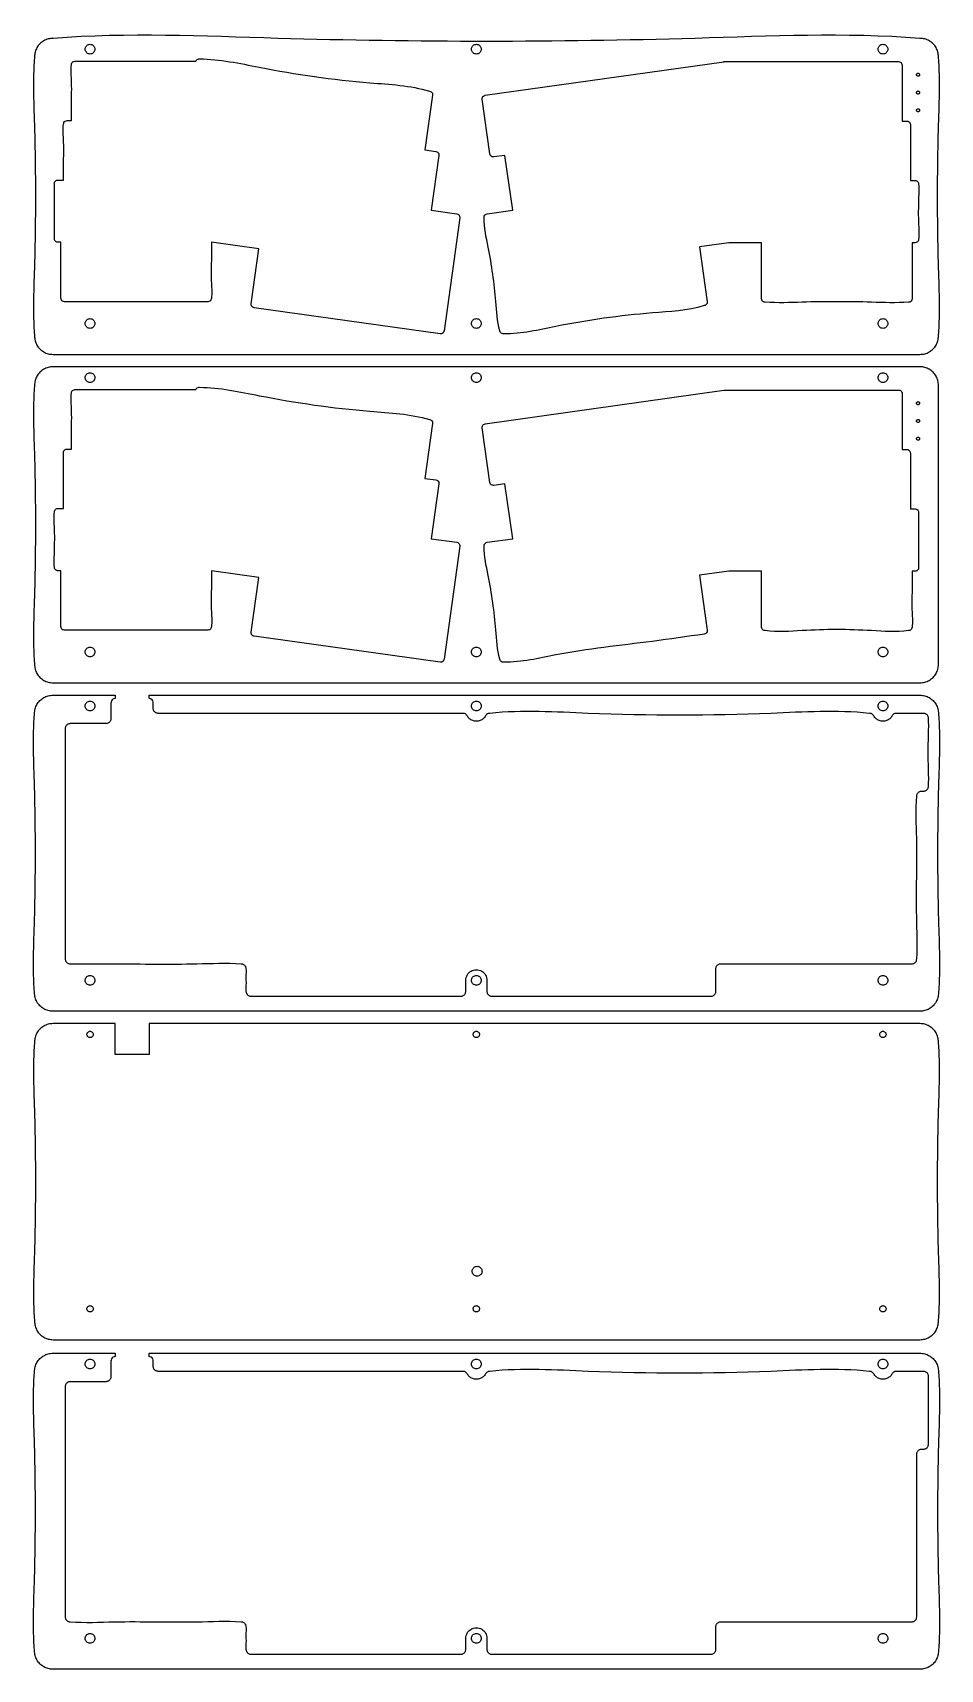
# Model space of a CAD drawing. Extents: x 55 to 349, y -95 to 434.
import ezdxf

# ---------------------------------------------------------------- set-up
doc = ezdxf.new("R2010")
doc.units = 0
doc.layers.get('0').update_dxf_attribs({"linetype": 'CONTINUOUS'})

msp = doc.modelspace()

# ---------------------------------------------------------------- linework, layer by layer
at = {"color": 7}
for points in [[(68.699336, 425.053111), (107.809503, 425.053111)], [(201.474763, 414.008961), (278.72325, 424.890182)], [(278.881911, 424.901301), (335.272336, 424.901301)], [(336.409836, 423.763801), (336.409836, 405.661101), (337.939336, 405.661101)], [(184.436664, 414.065095), (181.953762, 396.309317), (185.530397, 395.806632)], [(202.995506, 395.023667), (200.507003, 412.724218)], [(66.126336, 405.812911), (67.561836, 405.812911)], [(339.076836, 404.523601), (339.076836, 386.419601)], [(186.498515, 394.52192), (184.005956, 376.783424), (192.310296, 375.615197)], [(202.062054, 375.616497), (210.368937, 376.784842), (207.868676, 394.559907), (204.280233, 394.055599)], [(62.036836, 367.558211), (62.036836, 385.433911)], [(63.174336, 386.571411), (64.988836, 386.571411)], [(193.278274, 374.330529), (188.141216, 337.766589)], [(64.132836, 348.319311), (64.132836, 366.420711)], [(125.741214, 346.535849), (128.234969, 364.273753), (112.855836, 366.435573)], [(290.921836, 348.167501), (290.921836, 366.268901), (280.324699, 366.268901), (270.855998, 364.938125), (273.348325, 347.199611)], [(340.606336, 366.268901), (339.644836, 366.268901)], [(111.718336, 347.181811), (65.270336, 347.181811)], [(186.856478, 336.798417), (126.709336, 345.251055)], [(61.586836, 330.131863), (342.193836, 330.131863), (342.193836, 330.131863)], [(342.193836, 326.130728), (61.586836, 326.130728)], [(68.699336, 318.742227), (107.809503, 318.742227)], [(201.474763, 307.698077), (278.72325, 318.579298)], [(278.881911, 318.590417), (335.272336, 318.590417)], [(348.193836, 229.820979), (348.193836, 320.130728)], [(336.409836, 317.452917), (336.409836, 299.350217), (337.939336, 299.350217)], [(184.436664, 307.754211), (181.953762, 289.998433), (185.530397, 289.495748), (185.530397, 289.495748)], [(202.995506, 288.712783), (200.507003, 306.413334)], [(63.174336, 280.260527), (64.988836, 280.260527), (64.988836, 298.364527)], [(66.126336, 299.502027), (67.561836, 299.502027)], [(339.076836, 298.212717), (339.076836, 280.108717), (340.606336, 280.108717)], [(186.498515, 288.211036), (184.005956, 270.47254), (192.310296, 269.304313)], [(202.062054, 269.305613), (210.368937, 270.473958), (207.868676, 288.249023), (204.280233, 287.744715)], [(341.743836, 278.971217), (341.743836, 261.095517)], [(193.278274, 268.019645), (188.141216, 231.455705)], [(64.132836, 242.008427), (64.132836, 260.109827)], [(125.741214, 240.224965), (128.234969, 257.962868), (112.855836, 260.124689)], [(290.921836, 241.856617), (290.921836, 259.958017), (280.324699, 259.958017), (270.855998, 258.627241), (273.348325, 240.888727)], [(340.606336, 259.958017), (339.644836, 259.958017)], [(111.718336, 240.870927), (65.270336, 240.870927)], [(186.856478, 230.487533), (126.709336, 238.940171)], [(61.586836, 223.820979), (342.193836, 223.820979)], [(61.586836, 219.820979), (81.661836, 219.820979), (81.661836, 218.799791)], [(92.661836, 218.806692), (92.661836, 219.820979), (342.193836, 219.820979)], [(194.240223, 213.946979), (95.624336, 213.946979)], [(343.343336, 213.946979), (334.557334, 213.946979)], [(65.549836, 209.019479), (65.549836, 134.46173)], [(78.745336, 210.606979), (67.137336, 210.606979)], [(342.718336, 188.77423), (343.343336, 188.77423)], [(277.718336, 132.87423), (339.543336, 132.87423)], [(195.181436, 123.96173), (195.181436, 127.51123)], [(202.026236, 127.51123), (202.026236, 123.96173)], [(276.130836, 123.96173), (276.130836, 131.28673)], [(125.637336, 122.37423), (193.593936, 122.37423)], [(203.613736, 122.37423), (274.543336, 122.37423)], [(342.193836, 117.51123), (61.586836, 117.51123)], [(92.661836, 113.51123), (92.661836, 103.51123), (81.661836, 103.51123), (81.661836, 113.51123), (61.586836, 113.51123)], [(342.193836, 113.51123), (92.661836, 113.51123), (92.661836, 113.51123)], [(61.586836, 11.201482), (342.193836, 11.201482)], [(61.586836, 6.820979), (81.661836, 6.820979)], [(92.661836, 5.806692), (92.661836, 6.820979), (342.193836, 6.820979)], [(194.240223, 0.946979), (95.624336, 0.946979)], [(343.343336, 0.946979), (334.557334, 0.946979)], [(65.549836, -3.980521), (65.549836, -78.53827)], [(78.745336, -2.393021), (67.137336, -2.393021)], [(344.930836, -22.63827), (344.930836, -0.640521)], [(341.130836, -78.53827), (341.130836, -25.81327)], [(342.718336, -24.22577), (343.343336, -24.22577)], [(276.130836, -89.03827), (276.130836, -81.71327)], [(277.718336, -80.12577), (339.543336, -80.12577)], [(195.181436, -89.03827), (195.181436, -85.48877)], [(202.026236, -85.48877), (202.026236, -89.03827)], [(125.637336, -90.62577), (193.593936, -90.62577)], [(203.613736, -90.62577), (274.543336, -90.62577)], [(342.193836, -95.48877), (61.586836, -95.48877)]]:
    msp.add_lwpolyline(points, dxfattribs=at)
for points in [[(75.161836, 428.941612)], [(200.181836, 428.941612)], [(331.768836, 428.941612)], [(342.085836, 420.647612)], [(342.085836, 414.897612)], [(342.085836, 409.147612)], [(63.174336, 386.571411)], [(290.921836, 348.167501)], [(75.161836, 340.131863)], [(200.181836, 340.131863)], [(331.768836, 340.131863)], [(75.161836, 322.630728)], [(200.181836, 322.630728)], [(331.768836, 322.630728)], [(342.085836, 314.336728)], [(342.085836, 308.586728)], [(342.085836, 302.836728)], [(272.380215, 239.604031)], [(75.161836, 233.820979)], [(200.181836, 233.820979)], [(331.768836, 233.820979)], [(61.586836, 223.820979)], [(75.161836, 216.320979)], [(200.178836, 216.320979)], [(331.768836, 216.320979)], [(67.137336, 132.87423)], [(75.161836, 127.51123)], [(200.178836, 127.51123)], [(331.768836, 127.51123)], [(74.606836, 110.01123)], [(199.623836, 110.01123)], [(331.213836, 110.01123)], [(200.438336, 33.354481)], [(74.606836, 21.201482)], [(199.623836, 21.201482)], [(331.213836, 21.201482)], [(75.161836, 3.320979)], [(200.178836, 3.320979)], [(331.768836, 3.320979)], [(78.745336, -2.393021)], [(75.161836, -85.48877)], [(200.178836, -85.48877)], [(331.768836, -85.48877)]]:
    msp.add_lwpolyline(points, close=True, dxfattribs=at)
for points, knots in [([(342.193836, 330.131863), (342.718913, 330.171861), (343.764723, 330.251524), (345.227796, 330.881077), (346.486745, 331.838872), (347.444913, 333.097935), (348.073098, 334.560926), (348.778001, 343.435274), (347.783156, 366.212308), (347.783156, 396.361161), (348.778001, 419.13821), (348.073098, 428.012547), (347.444913, 429.475547), (346.486746, 430.734577), (345.227792, 431.692496), (343.764738, 432.32159), (318.397031, 434.281652), (248.732087, 431.112823), (155.048585, 431.112823), (85.38364, 434.281652), (60.015933, 432.32159), (58.552879, 431.692496), (57.293925, 430.734577), (56.335758, 429.475547), (55.707574, 428.012547), (55.002671, 419.13821), (55.997515, 396.361161), (55.997516, 366.212308), (55.00267, 343.435274), (55.707574, 334.560926), (56.335758, 333.097935), (57.293926, 331.838872), (58.552875, 330.881077), (60.015948, 330.251524), (61.061758, 330.171861), (61.586836, 330.131863)], [0, 0, 0, 0, 1.570649, 3.128301, 4.69895, 6.2696, 7.827251, 9.3979, 32.811539, 76.294011, 99.707649, 101.278298, 102.83595, 104.406599, 105.977249, 107.534901, 109.10555, 181.855513, 316.962587, 389.71255, 391.283199, 392.840851, 394.4115, 395.982149, 397.539801, 399.11045, 422.524089, 466.00656, 489.420199, 490.990848, 492.5485, 494.119149, 495.689799, 497.24745, 498.818099, 498.818099, 498.818099, 498.818099]), ([(75.161836, 428.941612), (75.143083, 429.125809), (75.105846, 429.491565), (74.815993, 429.974982), (74.391475, 430.334407), (73.865724, 430.525041), (73.307827, 430.525041), (72.78281, 430.334407), (72.355363, 429.974982), (72.076393, 429.491565), (71.979325, 428.941612), (72.076393, 428.391659), (72.355363, 427.908242), (72.78281, 427.548817), (73.307827, 427.358183), (73.865724, 427.358183), (74.391475, 427.548817), (74.815993, 427.908242), (75.105846, 428.391659), (75.143083, 428.757415), (75.161836, 428.941612)], [0, 0, 0, 0, 0.549762, 1.091652, 1.641413, 2.191175, 2.733065, 3.282827, 3.832589, 4.374479, 4.92424, 5.474002, 6.015892, 6.565654, 7.115415, 7.657305, 8.207067, 8.756829, 9.298719, 9.84848, 9.84848, 9.84848, 9.84848]), ([(200.181836, 428.941612), (200.163018, 429.125752), (200.125651, 429.491398), (199.835746, 429.974605), (199.411276, 430.333856), (198.88565, 430.524391), (198.327901, 430.524391), (197.803011, 430.333856), (197.375602, 429.974605), (197.096618, 429.491398), (196.999211, 428.941612), (197.096618, 428.391825), (197.375602, 427.908619), (197.803011, 427.549367), (198.327901, 427.358832), (198.88565, 427.358832), (199.411276, 427.549367), (199.835746, 427.908619), (200.125651, 428.391825), (200.163018, 428.757471), (200.181836, 428.941612)], [0, 0, 0, 0, 0.549619, 1.091371, 1.64099, 2.190608, 2.732361, 3.281979, 3.831598, 4.373351, 4.922969, 5.472588, 6.01434, 6.563959, 7.113577, 7.65533, 8.204948, 8.754567, 9.29632, 9.845938, 9.845938, 9.845938, 9.845938]), ([(331.768836, 428.941612), (331.750018, 429.125752), (331.712651, 429.491398), (331.422746, 429.974605), (330.998276, 430.333856), (330.47265, 430.524391), (329.914901, 430.524391), (329.390011, 430.333856), (328.962602, 429.974605), (328.683618, 429.491398), (328.586211, 428.941612), (328.683618, 428.391825), (328.962602, 427.908619), (329.390011, 427.549368), (329.914901, 427.358833), (330.47265, 427.358833), (330.998276, 427.549368), (331.422746, 427.908619), (331.712651, 428.391825), (331.750018, 428.757471), (331.768836, 428.941612)], [0, 0, 0, 0, 0.549618, 1.091371, 1.64099, 2.190608, 2.732361, 3.281979, 3.831598, 4.37335, 4.922969, 5.472587, 6.01434, 6.563958, 7.113577, 7.655329, 8.204948, 8.754566, 9.296319, 9.845937, 9.845937, 9.845937, 9.845937]), ([(67.561836, 405.812911), (67.554077, 407.377077), (67.531909, 411.846123), (67.758498, 417.888095), (67.323203, 422.541281), (67.656283, 424.507709), (68.106902, 424.960165), (68.499886, 425.02182), (68.699336, 425.053111)], [0, 0, 0, 0, 4.693293, 13.409407, 18.1027, 18.697452, 19.274564, 19.869316, 19.869316, 19.869316, 19.869316]), ([(107.809503, 425.053111), (107.890281, 425.207841), (108.049962, 425.513707), (108.518213, 425.79591), (115.444505, 425.784576), (133.737121, 421.709214), (158.587712, 418.082604), (177.338928, 417.234275), (184.041378, 415.174478), (184.42666, 414.664216), (184.433296, 414.266795), (184.436664, 414.065095)], [0, 0, 0, 0, 0.516946, 1.021887, 1.538833, 21.024692, 57.212716, 76.698575, 77.293144, 77.870087, 78.464656, 78.464656, 78.464656, 78.464656]), ([(278.72325, 424.890182), (278.740798, 424.892404), (278.775891, 424.896847), (278.828855, 424.900559), (278.864224, 424.901054), (278.881911, 424.901301)], [0, 0, 0, 0, 0.05306, 0.106106, 0.159166, 0.159166, 0.159166, 0.159166]), ([(335.272336, 424.901301), (335.471655, 424.870014), (335.864382, 424.808368), (336.316902, 424.355848), (336.378548, 423.963121), (336.409836, 423.763801)], [0, 0, 0, 0, 0.594752, 1.171864, 1.766617, 1.766617, 1.766617, 1.766617]), ([(342.085836, 420.647612), (342.079898, 420.706101), (342.068109, 420.822241), (341.976105, 420.975759), (341.841326, 421.089904), (341.67439, 421.150448), (341.497243, 421.150448), (341.33054, 421.089904), (341.194833, 420.975759), (341.106274, 420.822241), (341.075543, 420.647612), (341.106274, 420.472983), (341.194833, 420.319465), (341.33054, 420.205319), (341.497243, 420.144776), (341.67439, 420.144776), (341.841326, 420.205319), (341.976105, 420.319465), (342.068109, 420.472983), (342.079898, 420.589123), (342.085836, 420.647612)], [0, 0, 0, 0, 0.174563, 0.346625, 0.521188, 0.695751, 0.867813, 1.042376, 1.216939, 1.389001, 1.563564, 1.738127, 1.910189, 2.084752, 2.259315, 2.431377, 2.60594, 2.780502, 2.952565, 3.127128, 3.127128, 3.127128, 3.127128]), ([(200.507003, 412.724218), (200.51023, 412.925917), (200.516589, 413.323334), (200.901561, 413.8344), (201.281789, 413.950193), (201.474763, 414.008961)], [0, 0, 0, 0, 0.594652, 1.171672, 1.766324, 1.766324, 1.766324, 1.766324]), ([(342.085836, 414.897612), (342.079898, 414.956101), (342.068109, 415.072241), (341.976105, 415.225758), (341.841326, 415.339904), (341.67439, 415.400447), (341.497243, 415.400447), (341.33054, 415.339904), (341.194833, 415.225758), (341.106274, 415.072241), (341.075543, 414.897612), (341.106274, 414.722983), (341.194833, 414.569465), (341.33054, 414.455319), (341.497243, 414.394776), (341.67439, 414.394776), (341.841326, 414.455319), (341.976105, 414.569465), (342.068109, 414.722983), (342.079898, 414.839123), (342.085836, 414.897612)], [0, 0, 0, 0, 0.174563, 0.346625, 0.521188, 0.695751, 0.867813, 1.042376, 1.216939, 1.389001, 1.563564, 1.738127, 1.910189, 2.084752, 2.259315, 2.431377, 2.60594, 2.780502, 2.952565, 3.127128, 3.127128, 3.127128, 3.127128]), ([(342.085836, 409.147612), (342.079898, 409.206101), (342.068109, 409.322241), (341.976105, 409.475759), (341.841326, 409.589904), (341.67439, 409.650448), (341.497243, 409.650448), (341.33054, 409.589904), (341.194833, 409.475759), (341.106274, 409.322241), (341.075543, 409.147612), (341.106274, 408.972983), (341.194833, 408.819465), (341.33054, 408.705319), (341.497243, 408.644776), (341.67439, 408.644776), (341.841326, 408.705319), (341.976105, 408.819465), (342.068109, 408.972983), (342.079898, 409.089123), (342.085836, 409.147612)], [0, 0, 0, 0, 0.174563, 0.346625, 0.521188, 0.695751, 0.867813, 1.042376, 1.216939, 1.389001, 1.563564, 1.738127, 1.910189, 2.084752, 2.259315, 2.431377, 2.60594, 2.780502, 2.952565, 3.127128, 3.127128, 3.127128, 3.127128]), ([(64.988836, 386.571411), (64.981076, 388.13569), (64.958906, 392.605056), (65.185514, 398.647462), (64.750185, 403.300968), (65.083283, 405.267509), (65.533902, 405.719965), (65.926886, 405.78162), (66.126336, 405.812911)], [0, 0, 0, 0, 4.69363, 13.41037, 18.104, 18.698752, 19.275864, 19.870617, 19.870617, 19.870617, 19.870617]), ([(337.939336, 405.661101), (338.138655, 405.629814), (338.531382, 405.568168), (338.983902, 405.115648), (339.045548, 404.722921), (339.076836, 404.523601)], [0, 0, 0, 0, 0.594752, 1.171864, 1.766617, 1.766617, 1.766617, 1.766617]), ([(185.530397, 395.806632), (185.723419, 395.74791), (186.103737, 395.632208), (186.488871, 395.121127), (186.495268, 394.72365), (186.498515, 394.52192)], [0, 0, 0, 0, 0.594741, 1.171843, 1.766584, 1.766584, 1.766584, 1.766584]), ([(204.280233, 394.055599), (204.078506, 394.058842), (203.681035, 394.065231), (203.169951, 394.450343), (203.054235, 394.830651), (202.995506, 395.023667)], [0, 0, 0, 0, 0.594733, 1.171827, 1.76656, 1.76656, 1.76656, 1.76656]), ([(62.036836, 385.433911), (62.044419, 385.533458), (62.059521, 385.731727), (62.178874, 386.009096), (62.360457, 386.24779), (62.599151, 386.429373), (62.876521, 386.548726), (63.074789, 386.563829), (63.174336, 386.571411)], [0, 0, 0, 0, 0.297769, 0.593074, 0.890843, 1.188612, 1.483916, 1.781685, 1.781685, 1.781685, 1.781685]), ([(339.076836, 386.419601), (339.209007, 386.419808), (339.586638, 386.420399), (340.096703, 386.414358), (340.573077, 386.428392), (340.904206, 386.395455), (341.181509, 386.277957), (341.420205, 386.095875), (341.601847, 385.857312), (341.720961, 385.579918), (341.859385, 383.832135), (341.679937, 379.328553), (341.56697, 373.357612), (341.979038, 368.761024), (341.649394, 366.814302), (341.198768, 366.361848), (340.805785, 366.300193), (340.606336, 366.268901)], [0, 0, 0, 0, 0.396537, 1.132963, 1.5295, 1.827269, 2.122574, 2.420343, 2.718112, 3.013416, 3.311185, 7.945626, 16.552445, 21.186885, 21.781638, 22.35875, 22.953502, 22.953502, 22.953502, 22.953502]), ([(192.310296, 375.615197), (192.503292, 375.556459), (192.883561, 375.440725), (193.268627, 374.929678), (193.275026, 374.532239), (193.278274, 374.330529)], [0, 0, 0, 0, 0.594685, 1.171736, 1.766421, 1.766421, 1.766421, 1.766421]), ([(273.348325, 347.199611), (273.34508, 346.997847), (273.338686, 346.600301), (272.9535, 346.089778), (267.064327, 344.275486), (250.703317, 343.507292), (229.018859, 340.459502), (213.083178, 336.688039), (206.920009, 336.808397), (206.409963, 337.193064), (205.326313, 340.678636), (204.868665, 349.985739), (203.150178, 362.208998), (201.023773, 371.282518), (201.104408, 374.931051), (201.48855, 375.441987), (201.868977, 375.557746), (202.062054, 375.616497)], [0, 0, 0, 0, 0.594733, 1.171827, 1.766561, 18.747598, 50.283811, 67.264848, 67.859588, 68.436689, 69.031429, 78.604548, 96.383197, 105.956315, 106.551046, 107.128138, 107.722869, 107.722869, 107.722869, 107.722869]), ([(64.132836, 366.420711), (64.050007, 366.420572), (63.813354, 366.420172), (63.493715, 366.424256), (63.059269, 366.410451), (62.581957, 366.523379), (62.129854, 366.963676), (62.068151, 367.358054), (62.036836, 367.558211)], [0, 0, 0, 0, 0.2485, 0.71, 0.9585, 1.553252, 2.130364, 2.725116, 2.725116, 2.725116, 2.725116]), ([(112.855836, 366.435573), (112.863601, 364.870235), (112.885787, 360.397842), (112.65901, 354.351343), (113.094653, 349.69482), (112.761389, 347.727213), (112.310769, 347.274758), (111.917785, 347.213103), (111.718336, 347.181811)], [0, 0, 0, 0, 4.696809, 13.419453, 18.116262, 18.711014, 19.288126, 19.882878, 19.882878, 19.882878, 19.882878]), ([(339.644836, 366.268901), (339.648806, 364.704735), (339.66015, 360.235687), (339.544201, 354.197454), (339.762223, 349.637051), (339.62195, 347.869679), (339.502851, 347.592318), (339.3212, 347.353628), (339.082523, 347.172019), (338.805153, 347.052765), (334.580929, 346.725721), (323.036869, 347.249327), (307.529793, 347.249327), (295.985755, 346.72572), (291.761517, 347.052765), (291.484152, 347.172019), (291.245456, 347.353628), (291.063874, 347.592315), (290.944521, 347.869687), (290.929418, 348.067955), (290.921836, 348.167501)], [0, 0, 0, 0, 4.692956, 13.408444, 18.1014, 18.399169, 18.694474, 18.992243, 19.290012, 19.585316, 19.883085, 31.925159, 54.289011, 66.331085, 66.628854, 66.924159, 67.221928, 67.519697, 67.815002, 68.112771, 68.112771, 68.112771, 68.112771]), ([(65.270336, 347.181811), (65.071016, 347.213099), (64.678289, 347.274745), (64.225769, 347.727265), (64.164123, 348.119992), (64.132836, 348.319311)], [0, 0, 0, 0, 0.594752, 1.171864, 1.766617, 1.766617, 1.766617, 1.766617]), ([(126.709336, 345.251055), (126.611811, 345.272419), (126.417566, 345.314969), (126.159498, 345.47177), (125.948394, 345.684816), (125.801799, 345.946472), (125.722218, 346.237766), (125.734865, 346.436213), (125.741214, 346.535849)], [0, 0, 0, 0, 0.297779, 0.593094, 0.890874, 1.188653, 1.483968, 1.781748, 1.781748, 1.781748, 1.781748]), ([(75.161836, 340.131863), (75.143083, 340.31606), (75.105846, 340.681816), (74.815993, 341.165233), (74.391475, 341.524658), (73.865724, 341.715292), (73.307827, 341.715292), (72.78281, 341.524658), (72.355363, 341.165233), (72.076393, 340.681816), (71.979325, 340.131863), (72.076393, 339.58191), (72.355363, 339.098493), (72.78281, 338.739068), (73.307827, 338.548434), (73.865724, 338.548434), (74.391475, 338.739068), (74.815993, 339.098493), (75.105846, 339.58191), (75.143083, 339.947666), (75.161836, 340.131863)], [0, 0, 0, 0, 0.549762, 1.091652, 1.641413, 2.191175, 2.733065, 3.282827, 3.832589, 4.374479, 4.92424, 5.474002, 6.015892, 6.565654, 7.115415, 7.657305, 8.207067, 8.756829, 9.298719, 9.84848, 9.84848, 9.84848, 9.84848]), ([(200.181836, 340.131863), (200.163018, 340.316004), (200.125651, 340.681649), (199.835746, 341.164856), (199.411276, 341.524107), (198.88565, 341.714642), (198.327901, 341.714642), (197.803011, 341.524107), (197.375602, 341.164856), (197.096618, 340.681649), (196.999211, 340.131863), (197.096618, 339.582077), (197.375602, 339.09887), (197.803011, 338.739619), (198.327901, 338.549084), (198.88565, 338.549084), (199.411276, 338.739619), (199.835746, 339.09887), (200.125651, 339.582077), (200.163018, 339.947722), (200.181836, 340.131863)], [0, 0, 0, 0, 0.549619, 1.091371, 1.64099, 2.190608, 2.732361, 3.281979, 3.831598, 4.373351, 4.922969, 5.472588, 6.01434, 6.563959, 7.113577, 7.65533, 8.204948, 8.754567, 9.29632, 9.845938, 9.845938, 9.845938, 9.845938]), ([(331.768836, 340.131863), (331.750018, 340.316004), (331.712651, 340.681649), (331.422746, 341.164856), (330.998276, 341.524107), (330.47265, 341.714642), (329.914901, 341.714642), (329.390011, 341.524107), (328.962602, 341.164856), (328.683618, 340.681649), (328.586211, 340.131863), (328.683618, 339.582077), (328.962602, 339.09887), (329.390011, 338.739619), (329.914901, 338.549084), (330.47265, 338.549084), (330.998276, 338.739619), (331.422746, 339.09887), (331.712651, 339.582077), (331.750018, 339.947722), (331.768836, 340.131863)], [0, 0, 0, 0, 0.549618, 1.091371, 1.64099, 2.190608, 2.732361, 3.281979, 3.831598, 4.37335, 4.922969, 5.472587, 6.01434, 6.563958, 7.113577, 7.655329, 8.204948, 8.754566, 9.296319, 9.845937, 9.845937, 9.845937, 9.845937]), ([(188.141216, 337.766589), (188.119856, 337.669064), (188.077314, 337.47482), (187.920526, 337.216749), (187.707491, 337.005638), (187.445846, 336.859032), (187.154559, 336.779437), (186.956113, 336.792073), (186.856478, 336.798417)], [0, 0, 0, 0, 0.297776, 0.593087, 0.890863, 1.188639, 1.483951, 1.781727, 1.781727, 1.781727, 1.781727]), ([(61.586836, 326.130728), (61.061758, 326.09073), (60.015948, 326.011067), (58.552875, 325.381514), (57.293926, 324.423718), (56.335758, 323.164656), (55.707574, 321.701665), (55.00267, 312.827317), (55.997516, 290.050284), (55.997515, 259.901422), (55.00267, 237.12439), (55.707574, 228.250042), (56.335758, 226.787051), (57.293926, 225.527988), (58.552875, 224.570192), (60.015948, 223.94064), (61.061758, 223.860976), (61.586836, 223.820979)], [0, 0, 0, 0, 1.570649, 3.128301, 4.69895, 6.2696, 7.827251, 9.3979, 32.811539, 76.294011, 99.707649, 101.278298, 102.83595, 104.406599, 105.977249, 107.5349, 109.10555, 109.10555, 109.10555, 109.10555]), ([(75.161836, 322.630728), (75.143083, 322.814925), (75.105846, 323.180681), (74.815993, 323.664098), (74.391475, 324.023522), (73.865724, 324.214157), (73.307827, 324.214157), (72.78281, 324.023522), (72.355363, 323.664098), (72.076393, 323.180681), (71.979325, 322.630728), (72.076393, 322.080775), (72.355363, 321.597358), (72.78281, 321.237933), (73.307827, 321.047299), (73.865724, 321.047299), (74.391475, 321.237933), (74.815993, 321.597358), (75.105846, 322.080775), (75.143083, 322.446531), (75.161836, 322.630728)], [0, 0, 0, 0, 0.549762, 1.091652, 1.641413, 2.191175, 2.733065, 3.282827, 3.832589, 4.374479, 4.92424, 5.474002, 6.015892, 6.565654, 7.115415, 7.657305, 8.207067, 8.756829, 9.298719, 9.84848, 9.84848, 9.84848, 9.84848]), ([(200.181836, 322.630728), (200.163018, 322.814868), (200.125651, 323.180514), (199.835746, 323.663721), (199.411276, 324.022972), (198.88565, 324.213507), (198.327901, 324.213507), (197.803011, 324.022972), (197.375602, 323.663721), (197.096618, 323.180514), (196.999211, 322.630728), (197.096618, 322.080941), (197.375602, 321.597735), (197.803011, 321.238483), (198.327901, 321.047948), (198.88565, 321.047948), (199.411276, 321.238483), (199.835746, 321.597735), (200.125651, 322.080941), (200.163018, 322.446587), (200.181836, 322.630728)], [0, 0, 0, 0, 0.549619, 1.091371, 1.64099, 2.190608, 2.732361, 3.281979, 3.831598, 4.373351, 4.922969, 5.472588, 6.01434, 6.563959, 7.113577, 7.65533, 8.204948, 8.754567, 9.29632, 9.845938, 9.845938, 9.845938, 9.845938]), ([(331.768836, 322.630728), (331.750018, 322.814868), (331.712651, 323.180514), (331.422746, 323.663721), (330.998276, 324.022972), (330.47265, 324.213507), (329.914901, 324.213507), (329.390011, 324.022972), (328.962602, 323.663721), (328.683618, 323.180514), (328.586211, 322.630728), (328.683618, 322.080941), (328.962602, 321.597735), (329.390011, 321.238484), (329.914901, 321.047949), (330.47265, 321.047949), (330.998276, 321.238484), (331.422746, 321.597735), (331.712651, 322.080941), (331.750018, 322.446587), (331.768836, 322.630728)], [0, 0, 0, 0, 0.549618, 1.091371, 1.64099, 2.190608, 2.732361, 3.281979, 3.831598, 4.37335, 4.922969, 5.472587, 6.01434, 6.563958, 7.113577, 7.655329, 8.204948, 8.754566, 9.296319, 9.845937, 9.845937, 9.845937, 9.845937]), ([(348.193836, 320.130728), (348.153838, 320.655807), (348.074174, 321.701621), (347.444623, 323.164668), (346.486823, 324.423715), (345.227776, 325.381515), (343.764729, 326.011066), (342.718915, 326.09073), (342.193836, 326.130728)], [0, 0, 0, 0, 1.570649, 3.128301, 4.69895, 6.2696, 7.827251, 9.3979, 9.3979, 9.3979, 9.3979]), ([(67.561836, 299.502027), (67.554077, 301.066193), (67.531909, 305.535238), (67.758498, 311.577211), (67.323203, 316.230396), (67.656283, 318.196825), (68.106902, 318.64928), (68.499886, 318.710936), (68.699336, 318.742227)], [0, 0, 0, 0, 4.693293, 13.409407, 18.1027, 18.697452, 19.274564, 19.869316, 19.869316, 19.869316, 19.869316]), ([(107.809503, 318.742227), (107.890281, 318.896957), (108.049963, 319.202823), (108.518213, 319.485026), (115.444505, 319.473691), (133.737121, 315.398331), (158.587712, 311.771719), (177.338928, 310.923391), (184.041378, 308.863593), (184.42666, 308.353332), (184.433296, 307.955911), (184.436664, 307.754211)], [0, 0, 0, 0, 0.516946, 1.021886, 1.538832, 21.024692, 57.212716, 76.698575, 77.293144, 77.870087, 78.464656, 78.464656, 78.464656, 78.464656]), ([(278.72325, 318.579298), (278.740798, 318.58152), (278.775891, 318.585963), (278.828855, 318.589675), (278.864224, 318.59017), (278.881911, 318.590417)], [0, 0, 0, 0, 0.05306, 0.106106, 0.159166, 0.159166, 0.159166, 0.159166]), ([(335.272336, 318.590417), (335.371882, 318.582834), (335.570151, 318.567731), (335.84752, 318.448379), (336.086215, 318.266796), (336.267797, 318.028102), (336.38715, 317.750732), (336.402253, 317.552463), (336.409836, 317.452917)], [0, 0, 0, 0, 0.297769, 0.593074, 0.890843, 1.188612, 1.483916, 1.781685, 1.781685, 1.781685, 1.781685]), ([(342.085836, 314.336728), (342.079898, 314.395217), (342.068109, 314.511357), (341.976105, 314.664874), (341.841326, 314.77902), (341.67439, 314.839563), (341.497243, 314.839563), (341.33054, 314.77902), (341.194833, 314.664874), (341.106274, 314.511357), (341.075543, 314.336728), (341.106274, 314.162099), (341.194833, 314.008581), (341.33054, 313.894435), (341.497243, 313.833892), (341.67439, 313.833892), (341.841326, 313.894435), (341.976105, 314.008581), (342.068109, 314.162099), (342.079898, 314.278239), (342.085836, 314.336728)], [0, 0, 0, 0, 0.174563, 0.346625, 0.521188, 0.695751, 0.867813, 1.042376, 1.216939, 1.389001, 1.563564, 1.738127, 1.910189, 2.084752, 2.259315, 2.431377, 2.60594, 2.780502, 2.952565, 3.127128, 3.127128, 3.127128, 3.127128]), ([(200.507003, 306.413334), (200.51023, 306.615033), (200.516589, 307.01245), (200.901561, 307.523516), (201.281789, 307.639309), (201.474763, 307.698077)], [0, 0, 0, 0, 0.594652, 1.171672, 1.766324, 1.766324, 1.766324, 1.766324]), ([(342.085836, 308.586728), (342.079898, 308.645217), (342.068109, 308.761357), (341.976105, 308.914874), (341.841326, 309.02902), (341.67439, 309.089563), (341.497243, 309.089563), (341.33054, 309.02902), (341.194833, 308.914874), (341.106274, 308.761357), (341.075543, 308.586728), (341.106274, 308.412099), (341.194833, 308.258581), (341.33054, 308.144435), (341.497243, 308.083892), (341.67439, 308.083892), (341.841326, 308.144435), (341.976105, 308.258581), (342.068109, 308.412099), (342.079898, 308.528239), (342.085836, 308.586728)], [0, 0, 0, 0, 0.174563, 0.346625, 0.521188, 0.695751, 0.867813, 1.042376, 1.216939, 1.389001, 1.563564, 1.738127, 1.910189, 2.084752, 2.259315, 2.431377, 2.60594, 2.780502, 2.952565, 3.127128, 3.127128, 3.127128, 3.127128]), ([(342.085836, 302.836728), (342.079898, 302.895217), (342.068109, 303.011357), (341.976105, 303.164874), (341.841326, 303.27902), (341.67439, 303.339563), (341.497243, 303.339563), (341.33054, 303.27902), (341.194833, 303.164874), (341.106274, 303.011357), (341.075543, 302.836728), (341.106274, 302.662099), (341.194833, 302.508581), (341.33054, 302.394435), (341.497243, 302.333892), (341.67439, 302.333892), (341.841326, 302.394435), (341.976105, 302.508581), (342.068109, 302.662099), (342.079898, 302.778239), (342.085836, 302.836728)], [0, 0, 0, 0, 0.174563, 0.346625, 0.521188, 0.695751, 0.867813, 1.042376, 1.216939, 1.389001, 1.563564, 1.738127, 1.910189, 2.084752, 2.259315, 2.431377, 2.60594, 2.780502, 2.952565, 3.127128, 3.127128, 3.127128, 3.127128]), ([(64.988836, 298.364527), (64.996418, 298.464073), (65.011521, 298.662342), (65.130874, 298.939712), (65.312457, 299.178406), (65.551151, 299.359989), (65.82852, 299.479341), (66.026789, 299.494444), (66.126336, 299.502027)], [0, 0, 0, 0, 0.297769, 0.593074, 0.890843, 1.188612, 1.483916, 1.781685, 1.781685, 1.781685, 1.781685]), ([(337.939336, 299.350217), (338.038882, 299.342634), (338.237151, 299.327531), (338.51452, 299.208179), (338.753215, 299.026596), (338.934797, 298.787902), (339.05415, 298.510532), (339.069253, 298.312263), (339.076836, 298.212717)], [0, 0, 0, 0, 0.297769, 0.593074, 0.890843, 1.188612, 1.483916, 1.781685, 1.781685, 1.781685, 1.781685]), ([(185.530397, 289.495748), (185.723419, 289.437026), (186.103737, 289.321323), (186.488871, 288.810243), (186.495268, 288.412766), (186.498515, 288.211036)], [0, 0, 0, 0, 0.594741, 1.171843, 1.766584, 1.766584, 1.766584, 1.766584]), ([(204.280233, 287.744715), (204.078506, 287.747957), (203.681035, 287.754346), (203.169951, 288.139459), (203.054235, 288.519767), (202.995506, 288.712783)], [0, 0, 0, 0, 0.594733, 1.171827, 1.76656, 1.76656, 1.76656, 1.76656]), ([(64.132836, 260.109827), (64.050006, 260.109723), (63.813351, 260.109427), (63.493735, 260.112457), (63.158115, 260.104546), (62.87645, 260.134378), (62.599167, 260.251363), (62.360465, 260.433583), (62.178824, 260.672109), (62.059711, 260.949513), (61.921287, 262.697283), (62.100734, 267.200884), (62.213701, 273.171815), (61.801634, 277.768404), (62.131277, 279.715127), (62.581904, 280.16758), (62.974887, 280.229235), (63.174336, 280.260527)], [0, 0, 0, 0, 0.2485, 0.71, 0.9585, 1.256269, 1.551574, 1.849343, 2.147112, 2.442416, 2.740185, 7.374626, 15.981445, 20.615885, 21.210638, 21.78775, 22.382502, 22.382502, 22.382502, 22.382502]), ([(340.606336, 280.108717), (340.805655, 280.07743), (341.198382, 280.015784), (341.650902, 279.563264), (341.712548, 279.170537), (341.743836, 278.971217)], [0, 0, 0, 0, 0.594752, 1.171864, 1.766617, 1.766617, 1.766617, 1.766617]), ([(192.310296, 269.304313), (192.503292, 269.245575), (192.883561, 269.129841), (193.268627, 268.618794), (193.275026, 268.221355), (193.278274, 268.019645)], [0, 0, 0, 0, 0.594685, 1.171736, 1.766421, 1.766421, 1.766421, 1.766421]), ([(272.380215, 239.604031), (266.780301, 238.786169), (250.780544, 236.44942), (229.004548, 234.287043), (213.083254, 230.376422), (206.920008, 230.497528), (206.409963, 230.882176), (205.32631, 234.367772), (204.868667, 243.674837), (203.150177, 255.898117), (201.023773, 264.971634), (201.104407, 268.620167), (201.48855, 269.131103), (201.868977, 269.246862), (202.062054, 269.305613)], [0, 0, 0, 0, 16.981038, 48.51725, 65.498288, 66.093028, 66.670128, 67.264868, 76.837987, 94.616636, 104.189755, 104.784485, 105.361577, 105.956308, 105.956308, 105.956308, 105.956308]), ([(112.855836, 260.124689), (112.863601, 258.559351), (112.885787, 254.086958), (112.65901, 248.040459), (113.094653, 243.383936), (112.761389, 241.416329), (112.310769, 240.963874), (111.917785, 240.902219), (111.718336, 240.870927)], [0, 0, 0, 0, 4.696809, 13.419453, 18.116262, 18.711014, 19.288126, 19.882878, 19.882878, 19.882878, 19.882878]), ([(339.644836, 259.958017), (339.652594, 258.393977), (339.674762, 253.92529), (339.448175, 247.88337), (339.883468, 243.231236), (339.550382, 241.26436), (339.099794, 240.812676), (334.667598, 240.095122), (323.048938, 241.162381), (307.51958, 241.162285), (295.896474, 240.095215), (291.467267, 240.812662), (291.014775, 241.264415), (290.953125, 241.657245), (290.921836, 241.856617)], [0, 0, 0, 0, 4.692956, 13.408444, 18.1014, 18.696152, 19.273264, 19.868016, 31.910091, 54.273942, 66.316016, 66.910769, 67.487881, 68.082633, 68.082633, 68.082633, 68.082633]), ([(341.743836, 261.095517), (341.736253, 260.995971), (341.72115, 260.797702), (341.601797, 260.520333), (341.420215, 260.281638), (341.18152, 260.100055), (340.904151, 259.980703), (340.705882, 259.9656), (340.606336, 259.958017)], [0, 0, 0, 0, 0.297769, 0.593074, 0.890843, 1.188612, 1.483916, 1.781685, 1.781685, 1.781685, 1.781685]), ([(65.270336, 240.870927), (65.071016, 240.902214), (64.678289, 240.963861), (64.225769, 241.416381), (64.164123, 241.809108), (64.132836, 242.008427)], [0, 0, 0, 0, 0.594752, 1.171864, 1.766616, 1.766616, 1.766616, 1.766616]), ([(126.709336, 238.940171), (126.611811, 238.961535), (126.417566, 239.004085), (126.159498, 239.160886), (125.948394, 239.373932), (125.801799, 239.635588), (125.722218, 239.926882), (125.734865, 240.125329), (125.741214, 240.224965)], [0, 0, 0, 0, 0.297779, 0.593094, 0.890874, 1.188653, 1.483968, 1.781748, 1.781748, 1.781748, 1.781748]), ([(273.348325, 240.888727), (273.345076, 240.687), (273.338675, 240.289529), (272.953546, 239.778457), (272.573234, 239.662754), (272.380215, 239.604031)], [0, 0, 0, 0, 0.594733, 1.171827, 1.766561, 1.766561, 1.766561, 1.766561]), ([(75.161836, 233.820979), (75.143083, 234.005176), (75.105846, 234.370932), (74.815993, 234.854349), (74.391475, 235.213774), (73.865724, 235.404408), (73.307827, 235.404408), (72.78281, 235.213774), (72.355363, 234.854349), (72.076393, 234.370932), (71.979325, 233.820979), (72.076393, 233.271026), (72.355363, 232.787609), (72.78281, 232.428184), (73.307827, 232.23755), (73.865724, 232.23755), (74.391475, 232.428184), (74.815993, 232.787609), (75.105846, 233.271026), (75.143083, 233.636782), (75.161836, 233.820979)], [0, 0, 0, 0, 0.549762, 1.091652, 1.641413, 2.191175, 2.733065, 3.282827, 3.832589, 4.374479, 4.92424, 5.474002, 6.015892, 6.565654, 7.115415, 7.657305, 8.207067, 8.756829, 9.298719, 9.84848, 9.84848, 9.84848, 9.84848]), ([(200.181836, 233.820979), (200.163018, 234.00512), (200.125651, 234.370765), (199.835746, 234.853972), (199.411276, 235.213223), (198.88565, 235.403758), (198.327901, 235.403758), (197.803011, 235.213223), (197.375602, 234.853972), (197.096618, 234.370765), (196.999211, 233.820979), (197.096618, 233.271193), (197.375602, 232.787986), (197.803011, 232.428735), (198.327901, 232.2382), (198.88565, 232.2382), (199.411276, 232.428735), (199.835746, 232.787986), (200.125651, 233.271193), (200.163018, 233.636838), (200.181836, 233.820979)], [0, 0, 0, 0, 0.549619, 1.091371, 1.64099, 2.190608, 2.732361, 3.281979, 3.831598, 4.373351, 4.922969, 5.472588, 6.01434, 6.563959, 7.113577, 7.65533, 8.204948, 8.754567, 9.29632, 9.845938, 9.845938, 9.845938, 9.845938]), ([(331.768836, 233.820979), (331.750018, 234.00512), (331.712651, 234.370765), (331.422746, 234.853972), (330.998276, 235.213223), (330.47265, 235.403758), (329.914901, 235.403758), (329.390011, 235.213223), (328.962602, 234.853972), (328.683618, 234.370765), (328.586211, 233.820979), (328.683618, 233.271193), (328.962602, 232.787986), (329.390011, 232.428735), (329.914901, 232.2382), (330.47265, 232.2382), (330.998276, 232.428735), (331.422746, 232.787986), (331.712651, 233.271193), (331.750018, 233.636838), (331.768836, 233.820979)], [0, 0, 0, 0, 0.549618, 1.091371, 1.64099, 2.190608, 2.732361, 3.281979, 3.831598, 4.37335, 4.922969, 5.472587, 6.01434, 6.563958, 7.113577, 7.655329, 8.204948, 8.754566, 9.296319, 9.845937, 9.845937, 9.845937, 9.845937]), ([(188.141216, 231.455705), (188.119856, 231.35818), (188.077314, 231.163936), (187.920526, 230.905865), (187.707491, 230.694754), (187.445846, 230.548148), (187.154559, 230.468553), (186.956113, 230.481189), (186.856478, 230.487533)], [0, 0, 0, 0, 0.297776, 0.593087, 0.890863, 1.188639, 1.483951, 1.781726, 1.781726, 1.781726, 1.781726]), ([(342.193836, 223.820979), (342.718915, 223.860976), (343.764729, 223.94064), (345.227776, 224.570191), (346.486823, 225.527991), (347.444623, 226.787039), (348.074174, 228.250086), (348.153838, 229.2959), (348.193836, 229.820979)], [0, 0, 0, 0, 1.570649, 3.128301, 4.69895, 6.2696, 7.827251, 9.397901, 9.397901, 9.397901, 9.397901]), ([(61.586836, 117.51123), (61.061758, 117.551228), (60.015948, 117.630891), (58.552875, 118.260444), (57.293926, 119.218239), (56.335758, 120.477302), (55.707574, 121.940293), (55.00267, 130.814641), (55.997515, 153.591674), (55.997516, 183.740536), (55.00267, 206.517568), (55.707574, 215.391916), (56.335758, 216.854907), (57.293926, 218.11397), (58.552875, 219.071766), (60.015948, 219.701318), (61.061758, 219.780982), (61.586836, 219.820979)], [0, 0, 0, 0, 1.570649, 3.128301, 4.69895, 6.2696, 7.827251, 9.397901, 32.811539, 76.294011, 99.707649, 101.278299, 102.83595, 104.4066, 105.977249, 107.534901, 109.10555, 109.10555, 109.10555, 109.10555]), ([(75.161836, 216.320979), (75.143083, 216.505176), (75.105846, 216.870932), (74.815993, 217.354349), (74.391475, 217.713774), (73.865724, 217.904408), (73.307827, 217.904408), (72.78281, 217.713774), (72.355363, 217.354349), (72.076393, 216.870932), (71.979325, 216.320979), (72.076393, 215.771026), (72.355363, 215.287609), (72.78281, 214.928184), (73.307827, 214.73755), (73.865724, 214.73755), (74.391475, 214.928184), (74.815993, 215.287609), (75.105846, 215.771026), (75.143083, 216.136782), (75.161836, 216.320979)], [0, 0, 0, 0, 0.549762, 1.091652, 1.641413, 2.191175, 2.733065, 3.282827, 3.832589, 4.374479, 4.92424, 5.474002, 6.015892, 6.565654, 7.115415, 7.657305, 8.207067, 8.756829, 9.298719, 9.84848, 9.84848, 9.84848, 9.84848]), ([(81.661836, 218.799791), (81.421419, 218.724712), (80.946482, 218.576394), (80.4426, 217.974395), (80.277663, 217.044476), (80.372494, 215.554948), (80.303607, 213.873096), (80.364047, 212.492616), (80.299988, 211.778802), (80.134926, 211.391761), (79.881103, 211.058623), (79.548088, 210.805209), (79.160962, 210.638639), (78.884261, 210.617562), (78.745336, 210.606979)], [0, 0, 0, 0, 0.743973, 1.469699, 2.213672, 3.520079, 5.946265, 7.252672, 7.66824, 8.080368, 8.495936, 8.911503, 9.323632, 9.7392, 9.7392, 9.7392, 9.7392]), ([(95.624336, 213.946979), (95.485412, 213.957561), (95.208715, 213.978639), (94.82156, 214.14521), (94.488655, 214.398619), (94.234426, 214.731773), (94.070867, 215.118757), (94.027041, 215.543156), (94.043323, 216.100576), (94.02882, 216.667384), (94.054245, 217.339285), (93.918034, 217.989855), (93.399213, 218.597888), (92.90973, 218.736496), (92.661836, 218.806692)], [0, 0, 0, 0, 0.415568, 0.827696, 1.243264, 1.658832, 2.07096, 2.486528, 2.927009, 3.745046, 4.185528, 4.944934, 5.685028, 6.444434, 6.444434, 6.444434, 6.444434]), ([(200.178836, 216.320979), (200.160018, 216.50512), (200.122651, 216.870765), (199.832746, 217.353972), (199.408276, 217.713223), (198.88265, 217.903758), (198.324901, 217.903758), (197.800011, 217.713223), (197.372601, 217.353972), (197.093618, 216.870765), (196.996211, 216.320979), (197.093618, 215.771193), (197.372602, 215.287986), (197.800011, 214.928735), (198.324901, 214.7382), (198.88265, 214.7382), (199.408276, 214.928735), (199.832746, 215.287986), (200.122651, 215.771193), (200.160018, 216.136839), (200.178836, 216.320979)], [0, 0, 0, 0, 0.549619, 1.091371, 1.64099, 2.190608, 2.732361, 3.281979, 3.831598, 4.373351, 4.922969, 5.472588, 6.01434, 6.563959, 7.113577, 7.65533, 8.204948, 8.754567, 9.296319, 9.845938, 9.845938, 9.845938, 9.845938]), ([(331.768836, 216.320979), (331.750018, 216.50512), (331.712651, 216.870765), (331.422746, 217.353972), (330.998276, 217.713223), (330.47265, 217.903758), (329.914901, 217.903758), (329.390011, 217.713223), (328.962602, 217.353972), (328.683618, 216.870765), (328.586211, 216.320979), (328.683618, 215.771193), (328.962602, 215.287986), (329.390011, 214.928735), (329.914901, 214.7382), (330.47265, 214.7382), (330.998276, 214.928735), (331.422746, 215.287986), (331.712651, 215.771193), (331.750018, 216.136839), (331.768836, 216.320979)], [0, 0, 0, 0, 0.549618, 1.091371, 1.64099, 2.190608, 2.732361, 3.281979, 3.831598, 4.37335, 4.922969, 5.472587, 6.01434, 6.563958, 7.113577, 7.655329, 8.204948, 8.754566, 9.296319, 9.845937, 9.845937, 9.845937, 9.845937]), ([(342.193836, 219.820979), (342.718913, 219.780982), (343.764723, 219.701318), (345.227796, 219.071766), (346.486745, 218.11397), (347.444913, 216.854907), (348.073098, 215.391916), (348.778001, 206.517568), (347.783156, 183.740536), (347.783156, 153.591674), (348.778001, 130.814641), (348.073098, 121.940293), (347.444913, 120.477302), (346.486745, 119.218239), (345.227796, 118.260444), (343.764724, 117.630891), (342.718913, 117.551228), (342.193836, 117.51123)], [0, 0, 0, 0, 1.570649, 3.128301, 4.69895, 6.2696, 7.827251, 9.3979, 32.811539, 76.294011, 99.707649, 101.278298, 102.83595, 104.406599, 105.977249, 107.534901, 109.10555, 109.10555, 109.10555, 109.10555]), ([(334.557334, 213.946979), (334.370594, 213.927271), (333.999835, 213.888141), (333.499846, 213.595997), (333.048762, 212.963286), (332.473613, 212.149612), (331.395716, 211.544941), (330.193836, 211.324861), (328.991956, 211.544939), (327.914058, 212.14962), (327.33891, 212.963262), (326.887825, 213.596035), (326.387839, 213.887997), (315.38079, 215.063284), (284.8952, 213.138889), (243.902586, 213.138876), (213.416994, 215.063297), (202.409941, 213.887996), (201.909951, 213.596028), (201.458861, 212.963234), (200.883701, 212.149558), (199.805763, 211.544847), (198.603836, 211.324757), (197.401908, 211.544849), (196.32397, 212.14955), (195.74881, 212.963258), (195.297721, 213.59599), (194.797728, 213.88814), (194.426965, 213.92727), (194.240223, 213.946979)], [0, 0, 0, 0, 0.559257, 1.110367, 1.669624, 2.875294, 4.0634, 5.26907, 6.47474, 7.662845, 8.868516, 9.427773, 9.978882, 10.538139, 42.391481, 101.547687, 133.401028, 133.960291, 134.511407, 135.07067, 136.276388, 137.46454, 138.670259, 139.875977, 141.064129, 142.269847, 142.82911, 143.380226, 143.939489, 143.939489, 143.939489, 143.939489]), ([(343.343336, 188.77423), (343.482262, 188.784813), (343.758966, 188.805891), (344.146071, 188.97246), (344.479166, 189.225876), (344.732689, 189.559004), (344.898867, 189.946086), (345.07289, 192.1297), (344.831304, 197.688788), (344.831304, 205.032421), (345.07289, 210.591509), (344.898867, 212.775124), (344.732689, 213.162206), (344.479166, 213.495333), (344.146071, 213.74875), (343.758966, 213.915319), (343.482262, 213.936396), (343.343336, 213.946979)], [0, 0, 0, 0, 0.415568, 0.827696, 1.243264, 1.658832, 2.07096, 2.486528, 8.189648, 18.781156, 24.484276, 24.899844, 25.311973, 25.72754, 26.143108, 26.555237, 26.970804, 26.970804, 26.970804, 26.970804]), ([(67.137336, 210.606979), (66.998408, 210.596396), (66.721703, 210.575319), (66.334606, 210.40875), (66.001483, 210.155332), (65.748065, 209.822209), (65.581496, 209.435111), (65.560418, 209.158406), (65.549836, 209.019479)], [0, 0, 0, 0, 0.415568, 0.827696, 1.243264, 1.658832, 2.07096, 2.486528, 2.486528, 2.486528, 2.486528]), ([(339.543336, 132.87423), (339.682263, 132.884813), (339.958967, 132.905891), (340.346068, 133.07246), (340.679178, 133.325877), (340.932645, 133.659002), (341.099033, 134.046093), (341.476152, 138.892896), (340.770357, 152.022944), (341.491315, 169.625517), (340.78552, 182.755565), (341.162639, 187.602368), (341.329026, 187.989459), (341.582493, 188.322584), (341.915603, 188.576001), (342.302704, 188.74257), (342.579409, 188.763648), (342.718336, 188.77423)], [0, 0, 0, 0, 0.415568, 0.827696, 1.243264, 1.658832, 2.07096, 2.486528, 16.155972, 41.542083, 55.211528, 55.627096, 56.039224, 56.454792, 56.870359, 57.282488, 57.698056, 57.698056, 57.698056, 57.698056]), ([(65.549836, 134.46173), (65.560418, 134.322803), (65.581496, 134.046098), (65.748065, 133.659), (66.001483, 133.325877), (66.334606, 133.072459), (66.721703, 132.905891), (66.998408, 132.884813), (67.137336, 132.87423)], [0, 0, 0, 0, 0.415568, 0.827696, 1.243264, 1.658832, 2.07096, 2.486528, 2.486528, 2.486528, 2.486528]), ([(67.137336, 132.87423), (71.918031, 132.886755), (85.577161, 132.922542), (104.032769, 132.556755), (117.805881, 133.236439), (122.877969, 132.842438), (123.265081, 132.676036), (123.598126, 132.422576), (123.851841, 132.089454), (124.017305, 131.702395), (124.095841, 130.79047), (124.007462, 128.846683), (124.09221, 126.401777), (124.003831, 124.457992), (124.082366, 123.546065), (124.247831, 123.159009), (124.501546, 122.825875), (124.834589, 122.57246), (125.221708, 122.405891), (125.49841, 122.384813), (125.637336, 122.37423)], [0, 0, 0, 0, 14.343519, 40.981482, 55.325, 55.740568, 56.152696, 56.568264, 56.983832, 57.39596, 57.811528, 59.710602, 63.237454, 65.136528, 65.552096, 65.964224, 66.379792, 66.795359, 67.207488, 67.623056, 67.623056, 67.623056, 67.623056]), ([(276.130836, 131.28673), (276.141418, 131.425657), (276.162496, 131.702362), (276.329065, 132.08946), (276.582483, 132.422583), (276.915606, 132.676001), (277.302703, 132.84257), (277.579408, 132.863648), (277.718336, 132.87423)], [0, 0, 0, 0, 0.415568, 0.827696, 1.243264, 1.658832, 2.07096, 2.486528, 2.486528, 2.486528, 2.486528]), ([(75.161836, 127.51123), (75.143083, 127.695427), (75.105846, 128.061183), (74.815993, 128.5446), (74.391475, 128.904025), (73.865724, 129.094659), (73.307827, 129.094659), (72.78281, 128.904025), (72.355363, 128.5446), (72.076393, 128.061183), (71.979325, 127.51123), (72.076393, 126.961278), (72.355363, 126.477861), (72.78281, 126.118436), (73.307827, 125.927802), (73.865724, 125.927802), (74.391475, 126.118436), (74.815993, 126.477861), (75.105846, 126.961278), (75.143083, 127.327034), (75.161836, 127.51123)], [0, 0, 0, 0, 0.549762, 1.091652, 1.641413, 2.191175, 2.733065, 3.282827, 3.832589, 4.374479, 4.92424, 5.474002, 6.015892, 6.565654, 7.115415, 7.657305, 8.207067, 8.756829, 9.298719, 9.84848, 9.84848, 9.84848, 9.84848]), ([(195.181436, 127.51123), (195.275569, 128.114543), (195.461045, 129.303274), (196.822544, 130.61197), (198.603836, 131.096881), (200.385127, 130.61197), (201.746626, 129.303274), (201.932102, 128.114543), (202.026236, 127.51123)], [0, 0, 0, 0, 1.789433, 3.525792, 5.315225, 7.104658, 8.841017, 10.63045, 10.63045, 10.63045, 10.63045]), ([(200.178836, 127.51123), (200.160018, 127.695371), (200.122651, 128.061017), (199.832746, 128.544223), (199.408276, 128.903475), (198.88265, 129.09401), (198.324901, 129.09401), (197.800011, 128.903475), (197.372601, 128.544223), (197.093618, 128.061017), (196.996211, 127.51123), (197.093618, 126.961444), (197.372602, 126.478237), (197.800011, 126.118986), (198.324901, 125.928451), (198.88265, 125.928451), (199.408276, 126.118986), (199.832746, 126.478237), (200.122651, 126.961444), (200.160018, 127.32709), (200.178836, 127.51123)], [0, 0, 0, 0, 0.549619, 1.091371, 1.64099, 2.190608, 2.732361, 3.281979, 3.831598, 4.373351, 4.922969, 5.472588, 6.01434, 6.563959, 7.113577, 7.65533, 8.204948, 8.754567, 9.296319, 9.845938, 9.845938, 9.845938, 9.845938]), ([(331.768836, 127.51123), (331.750018, 127.695371), (331.712651, 128.061017), (331.422746, 128.544223), (330.998276, 128.903475), (330.47265, 129.094009), (329.914901, 129.094009), (329.390011, 128.903475), (328.962602, 128.544223), (328.683618, 128.061017), (328.586211, 127.51123), (328.683618, 126.961444), (328.962602, 126.478237), (329.390011, 126.118986), (329.914901, 125.928451), (330.47265, 125.928451), (330.998276, 126.118986), (331.422746, 126.478237), (331.712651, 126.961444), (331.750018, 127.32709), (331.768836, 127.51123)], [0, 0, 0, 0, 0.549618, 1.091371, 1.64099, 2.190608, 2.732361, 3.281979, 3.831598, 4.37335, 4.922969, 5.472587, 6.01434, 6.563958, 7.113577, 7.655329, 8.204948, 8.754566, 9.296319, 9.845937, 9.845937, 9.845937, 9.845937]), ([(193.593936, 122.37423), (193.732863, 122.384813), (194.009568, 122.405891), (194.396666, 122.572459), (194.729789, 122.825877), (194.983206, 123.159), (195.149775, 123.546098), (195.170853, 123.822803), (195.181436, 123.96173)], [0, 0, 0, 0, 0.415568, 0.827696, 1.243264, 1.658832, 2.07096, 2.486528, 2.486528, 2.486528, 2.486528]), ([(202.026236, 123.96173), (202.036818, 123.822803), (202.057896, 123.546098), (202.224465, 123.159), (202.477883, 122.825877), (202.811006, 122.572459), (203.198103, 122.405891), (203.474808, 122.384813), (203.613736, 122.37423)], [0, 0, 0, 0, 0.415568, 0.827696, 1.243264, 1.658832, 2.07096, 2.486528, 2.486528, 2.486528, 2.486528]), ([(274.543336, 122.37423), (274.682263, 122.384813), (274.958968, 122.405891), (275.346066, 122.572459), (275.679189, 122.825877), (275.932606, 123.159), (276.099175, 123.546098), (276.120253, 123.822803), (276.130836, 123.96173)], [0, 0, 0, 0, 0.415568, 0.827696, 1.243264, 1.658832, 2.07096, 2.486528, 2.486528, 2.486528, 2.486528]), ([(61.586836, 113.51123), (61.061758, 113.471233), (60.015948, 113.391569), (58.552875, 112.762017), (57.293926, 111.804221), (56.335758, 110.545159), (55.707574, 109.082167), (55.00267, 100.20782), (55.997516, 77.430787), (55.997515, 47.281925), (55.00267, 24.504892), (55.707574, 15.630545), (56.335758, 14.167553), (57.293926, 12.908491), (58.552875, 11.950695), (60.015948, 11.321143), (61.061758, 11.241479), (61.586836, 11.201482)], [0, 0, 0, 0, 1.570649, 3.128301, 4.69895, 6.2696, 7.827251, 9.3979, 32.811539, 76.294011, 99.707649, 101.278298, 102.83595, 104.406599, 105.977249, 107.5349, 109.10555, 109.10555, 109.10555, 109.10555]), ([(342.193836, 11.201482), (342.718913, 11.241479), (343.764724, 11.321143), (345.227796, 11.950695), (346.486745, 12.908491), (347.444913, 14.167553), (348.073098, 15.630544), (348.778001, 24.504892), (347.783156, 47.281925), (347.783156, 77.430787), (348.778001, 100.20782), (348.073098, 109.082167), (347.444913, 110.545159), (346.486745, 111.804221), (345.227796, 112.762017), (343.764723, 113.391569), (342.718913, 113.471233), (342.193836, 113.51123)], [0, 0, 0, 0, 1.570649, 3.128301, 4.69895, 6.2696, 7.827251, 9.397901, 32.811539, 76.294011, 99.707649, 101.278299, 102.83595, 104.4066, 105.977249, 107.534901, 109.10555, 109.10555, 109.10555, 109.10555]), ([(74.606836, 110.01123), (74.594649, 110.130483), (74.570449, 110.367282), (74.382701, 110.680216), (74.107806, 110.912874), (73.767401, 111.036268), (73.406192, 111.036268), (73.066264, 110.912874), (72.789465, 110.680216), (72.60879, 110.367282), (72.545707, 110.01123), (72.60879, 109.655178), (72.789465, 109.342245), (73.066264, 109.109587), (73.406192, 108.986192), (73.767401, 108.986192), (74.107807, 109.109587), (74.382701, 109.342245), (74.570449, 109.655178), (74.594649, 109.891977), (74.606836, 110.01123)], [0, 0, 0, 0, 0.355943, 0.706793, 1.062736, 1.418679, 1.769529, 2.125472, 2.481415, 2.832265, 3.188208, 3.544152, 3.895001, 4.250944, 4.606888, 4.957737, 5.31368, 5.669624, 6.020473, 6.376416, 6.376416, 6.376416, 6.376416]), ([(199.623836, 110.01123), (199.611649, 110.130483), (199.587449, 110.367282), (199.399701, 110.680216), (199.124806, 110.912874), (198.784401, 111.036268), (198.423192, 111.036268), (198.083263, 110.912874), (197.806465, 110.680216), (197.62579, 110.367282), (197.562707, 110.01123), (197.62579, 109.655178), (197.806465, 109.342245), (198.083263, 109.109587), (198.423192, 108.986192), (198.784401, 108.986192), (199.124806, 109.109587), (199.399701, 109.342245), (199.587449, 109.655178), (199.611649, 109.891977), (199.623836, 110.01123)], [0, 0, 0, 0, 0.355943, 0.706793, 1.062736, 1.418679, 1.769529, 2.125472, 2.481415, 2.832265, 3.188208, 3.544152, 3.895001, 4.250944, 4.606888, 4.957737, 5.31368, 5.669624, 6.020473, 6.376416, 6.376416, 6.376416, 6.376416]), ([(331.213836, 110.01123), (331.201649, 110.130483), (331.177449, 110.367282), (330.989701, 110.680216), (330.714807, 110.912874), (330.374401, 111.036268), (330.013192, 111.036268), (329.673264, 110.912874), (329.396465, 110.680216), (329.21579, 110.367282), (329.152707, 110.01123), (329.21579, 109.655178), (329.396465, 109.342245), (329.673264, 109.109587), (330.013192, 108.986192), (330.374401, 108.986192), (330.714807, 109.109587), (330.989701, 109.342245), (331.177449, 109.655178), (331.201649, 109.891977), (331.213836, 110.01123)], [0, 0, 0, 0, 0.355943, 0.706793, 1.062736, 1.418679, 1.769529, 2.125472, 2.481415, 2.832265, 3.188208, 3.544152, 3.895001, 4.250944, 4.606888, 4.957737, 5.31368, 5.669624, 6.020473, 6.376416, 6.376416, 6.376416, 6.376416]), ([(200.438336, 33.354481), (200.419368, 33.540083), (200.381705, 33.908631), (200.089499, 34.395673), (199.66166, 34.757775), (199.131863, 34.949822), (198.569687, 34.949822), (198.040632, 34.757775), (197.60983, 34.395673), (197.328632, 33.908631), (197.230452, 33.354481), (197.328632, 32.800332), (197.60983, 32.31329), (198.040632, 31.951188), (198.569687, 31.759141), (199.131863, 31.759141), (199.66166, 31.951188), (200.089499, 32.31329), (200.381705, 32.800332), (200.419368, 33.16888), (200.438336, 33.354481)], [0, 0, 0, 0, 0.553981, 1.100033, 1.654013, 2.207994, 2.754046, 3.308027, 3.862007, 4.408059, 4.96204, 5.51602, 6.062073, 6.616053, 7.170034, 7.716086, 8.270066, 8.824047, 9.370099, 9.92408, 9.92408, 9.92408, 9.92408]), ([(74.606836, 21.201482), (74.594649, 21.320735), (74.570449, 21.557534), (74.382701, 21.870467), (74.107806, 22.103125), (73.767401, 22.22652), (73.406192, 22.22652), (73.066264, 22.103125), (72.789465, 21.870467), (72.60879, 21.557534), (72.545707, 21.201482), (72.60879, 20.84543), (72.789465, 20.532496), (73.066264, 20.299838), (73.406192, 20.176444), (73.767401, 20.176444), (74.107807, 20.299838), (74.382701, 20.532496), (74.570449, 20.84543), (74.594649, 21.082229), (74.606836, 21.201482)], [0, 0, 0, 0, 0.355943, 0.706793, 1.062736, 1.418679, 1.769529, 2.125472, 2.481415, 2.832265, 3.188208, 3.544152, 3.895001, 4.250944, 4.606888, 4.957737, 5.31368, 5.669624, 6.020473, 6.376416, 6.376416, 6.376416, 6.376416]), ([(199.623836, 21.201482), (199.611649, 21.320735), (199.587449, 21.557534), (199.399701, 21.870467), (199.124806, 22.103125), (198.784401, 22.22652), (198.423192, 22.22652), (198.083263, 22.103125), (197.806465, 21.870467), (197.62579, 21.557534), (197.562707, 21.201482), (197.62579, 20.84543), (197.806465, 20.532496), (198.083263, 20.299838), (198.423192, 20.176444), (198.784401, 20.176444), (199.124806, 20.299838), (199.399701, 20.532496), (199.587449, 20.84543), (199.611649, 21.082229), (199.623836, 21.201482)], [0, 0, 0, 0, 0.355943, 0.706793, 1.062736, 1.418679, 1.769529, 2.125472, 2.481415, 2.832265, 3.188208, 3.544152, 3.895001, 4.250944, 4.606888, 4.957737, 5.31368, 5.669624, 6.020473, 6.376416, 6.376416, 6.376416, 6.376416]), ([(331.213836, 21.201482), (331.201649, 21.320735), (331.177449, 21.557534), (330.989701, 21.870467), (330.714807, 22.103125), (330.374401, 22.22652), (330.013192, 22.22652), (329.673264, 22.103125), (329.396465, 21.870467), (329.21579, 21.557534), (329.152707, 21.201482), (329.21579, 20.84543), (329.396465, 20.532496), (329.673264, 20.299838), (330.013192, 20.176444), (330.374401, 20.176444), (330.714807, 20.299838), (330.989701, 20.532496), (331.177449, 20.84543), (331.201649, 21.082229), (331.213836, 21.201482)], [0, 0, 0, 0, 0.355943, 0.706793, 1.062736, 1.418679, 1.769529, 2.125472, 2.481415, 2.832265, 3.188208, 3.544152, 3.895001, 4.250944, 4.606888, 4.957737, 5.31368, 5.669624, 6.020473, 6.376416, 6.376416, 6.376416, 6.376416]), ([(61.586836, -95.48877), (61.061758, -95.448772), (60.015948, -95.369109), (58.552875, -94.739556), (57.293926, -93.78176), (56.335758, -92.522698), (55.707574, -91.059707), (55.00267, -82.185359), (55.997515, -59.408326), (55.997516, -29.259464), (55.00267, -6.482432), (55.707574, 2.391916), (56.335758, 3.854907), (57.293926, 5.11397), (58.552875, 6.071766), (60.015948, 6.701318), (61.061758, 6.780982), (61.586836, 6.820979)], [0, 0, 0, 0, 1.570649, 3.128301, 4.69895, 6.2696, 7.827251, 9.397901, 32.811539, 76.294011, 99.707649, 101.278299, 102.83595, 104.4066, 105.977249, 107.534901, 109.10555, 109.10555, 109.10555, 109.10555]), ([(81.661836, 6.820979), (81.662652, 6.732141), (81.664984, 6.478318), (81.641143, 6.155069), (81.728131, 5.59237), (80.867397, 5.633273), (80.463743, 4.959188), (80.267107, 4.052068), (80.379371, 2.550002), (80.30238, 0.873978), (80.364114, -0.507432), (80.299979, -1.221191), (80.134929, -1.608241), (79.881102, -1.941377), (79.548088, -2.194791), (79.160962, -2.361361), (78.884261, -2.382438), (78.745336, -2.393021)], [0, 0, 0, 0, 0.264752, 0.756435, 1.021188, 1.76516, 2.490887, 3.234859, 4.541267, 6.967452, 8.27386, 8.689427, 9.101556, 9.517124, 9.932691, 10.34482, 10.760387, 10.760387, 10.760387, 10.760387]), ([(95.624336, 0.946979), (95.485412, 0.957561), (95.208715, 0.978639), (94.82156, 1.14521), (94.488655, 1.398619), (94.234426, 1.731773), (94.070867, 2.118757), (94.027041, 2.543156), (94.043323, 3.100576), (94.02882, 3.667384), (94.054245, 4.339285), (93.918034, 4.989855), (93.399213, 5.597887), (92.90973, 5.736496), (92.661836, 5.806692)], [0, 0, 0, 0, 0.415568, 0.827696, 1.243264, 1.658832, 2.07096, 2.486528, 2.927009, 3.745046, 4.185528, 4.944933, 5.685028, 6.444434, 6.444434, 6.444434, 6.444434]), ([(342.193836, 6.820979), (342.718913, 6.780982), (343.764723, 6.701318), (345.227796, 6.071766), (346.486745, 5.11397), (347.444913, 3.854907), (348.073098, 2.391916), (348.778001, -6.482432), (347.783156, -29.259464), (347.783156, -59.408326), (348.778001, -82.185359), (348.073098, -91.059707), (347.444913, -92.522698), (346.486745, -93.78176), (345.227796, -94.739556), (343.764724, -95.369109), (342.718913, -95.448772), (342.193836, -95.48877)], [0, 0, 0, 0, 1.570649, 3.128301, 4.69895, 6.2696, 7.827251, 9.3979, 32.811539, 76.294011, 99.707649, 101.278298, 102.83595, 104.406599, 105.977249, 107.534901, 109.10555, 109.10555, 109.10555, 109.10555]), ([(75.161836, 3.320979), (75.143083, 3.505176), (75.105846, 3.870932), (74.815993, 4.354349), (74.391475, 4.713774), (73.865724, 4.904408), (73.307827, 4.904408), (72.78281, 4.713774), (72.355363, 4.354349), (72.076393, 3.870932), (71.979325, 3.320979), (72.076393, 2.771026), (72.355363, 2.287609), (72.78281, 1.928184), (73.307827, 1.73755), (73.865724, 1.73755), (74.391475, 1.928184), (74.815993, 2.287609), (75.105846, 2.771026), (75.143083, 3.136782), (75.161836, 3.320979)], [0, 0, 0, 0, 0.549762, 1.091652, 1.641413, 2.191175, 2.733065, 3.282827, 3.832589, 4.374479, 4.92424, 5.474002, 6.015892, 6.565654, 7.115415, 7.657305, 8.207067, 8.756829, 9.298719, 9.84848, 9.84848, 9.84848, 9.84848]), ([(334.557334, 0.946979), (334.370594, 0.927271), (333.999835, 0.888141), (333.499846, 0.595997), (333.048762, -0.036714), (332.473613, -0.850388), (331.395716, -1.455059), (330.193836, -1.675139), (328.991956, -1.455061), (327.914058, -0.85038), (327.33891, -0.036738), (326.887825, 0.596035), (326.387839, 0.887997), (315.38079, 2.063284), (284.8952, 0.138889), (243.902586, 0.138876), (213.416994, 2.063297), (202.409941, 0.887996), (201.909951, 0.596028), (201.458861, -0.036766), (200.883701, -0.850442), (199.805763, -1.455153), (198.603836, -1.675243), (197.401908, -1.455151), (196.32397, -0.85045), (195.74881, -0.036742), (195.297721, 0.59599), (194.797728, 0.88814), (194.426965, 0.92727), (194.240223, 0.946979)], [0, 0, 0, 0, 0.559257, 1.110367, 1.669624, 2.875294, 4.0634, 5.26907, 6.47474, 7.662845, 8.868516, 9.427773, 9.978882, 10.538139, 42.391481, 101.547687, 133.401028, 133.960291, 134.511407, 135.07067, 136.276388, 137.46454, 138.670259, 139.875977, 141.064129, 142.269847, 142.82911, 143.380226, 143.939489, 143.939489, 143.939489, 143.939489]), ([(200.178836, 3.320979), (200.160018, 3.50512), (200.122651, 3.870765), (199.832746, 4.353972), (199.408276, 4.713223), (198.88265, 4.903758), (198.324901, 4.903758), (197.800011, 4.713223), (197.372601, 4.353972), (197.093618, 3.870765), (196.996211, 3.320979), (197.093618, 2.771193), (197.372602, 2.287986), (197.800011, 1.928735), (198.324901, 1.7382), (198.88265, 1.7382), (199.408276, 1.928735), (199.832746, 2.287986), (200.122651, 2.771193), (200.160018, 3.136839), (200.178836, 3.320979)], [0, 0, 0, 0, 0.549619, 1.091371, 1.64099, 2.190608, 2.732361, 3.281979, 3.831598, 4.373351, 4.922969, 5.472588, 6.01434, 6.563959, 7.113577, 7.65533, 8.204948, 8.754567, 9.296319, 9.845938, 9.845938, 9.845938, 9.845938]), ([(331.768836, 3.320979), (331.750018, 3.50512), (331.712651, 3.870765), (331.422746, 4.353972), (330.998276, 4.713223), (330.47265, 4.903758), (329.914901, 4.903758), (329.390011, 4.713223), (328.962602, 4.353972), (328.683618, 3.870765), (328.586211, 3.320979), (328.683618, 2.771193), (328.962602, 2.287986), (329.390011, 1.928735), (329.914901, 1.7382), (330.47265, 1.7382), (330.998276, 1.928735), (331.422746, 2.287986), (331.712651, 2.771193), (331.750018, 3.136839), (331.768836, 3.320979)], [0, 0, 0, 0, 0.549618, 1.091371, 1.64099, 2.190608, 2.732361, 3.281979, 3.831598, 4.37335, 4.922969, 5.472587, 6.01434, 6.563958, 7.113577, 7.655329, 8.204948, 8.754566, 9.296319, 9.845937, 9.845937, 9.845937, 9.845937]), ([(344.930836, -0.640521), (344.920253, -0.501594), (344.899175, -0.224889), (344.732606, 0.162209), (344.479189, 0.495332), (344.146066, 0.74875), (343.758968, 0.915319), (343.482263, 0.936396), (343.343336, 0.946979)], [0, 0, 0, 0, 0.415568, 0.827696, 1.243264, 1.658832, 2.07096, 2.486528, 2.486528, 2.486528, 2.486528]), ([(67.137336, -2.393021), (66.998408, -2.403604), (66.721703, -2.424681), (66.334606, -2.59125), (66.001483, -2.844668), (65.748065, -3.177791), (65.581496, -3.564889), (65.560418, -3.841594), (65.549836, -3.980521)], [0, 0, 0, 0, 0.415568, 0.827696, 1.243264, 1.658832, 2.07096, 2.486528, 2.486528, 2.486528, 2.486528]), ([(341.130836, -25.81327), (341.141418, -25.674342), (341.162496, -25.397637), (341.329065, -25.01054), (341.582483, -24.677417), (341.915606, -24.423999), (342.302704, -24.25743), (342.579408, -24.236352), (342.718336, -24.22577)], [0, 0, 0, 0, 0.415568, 0.827696, 1.243264, 1.658832, 2.07096, 2.486528, 2.486528, 2.486528, 2.486528]), ([(343.343336, -24.22577), (343.482263, -24.215187), (343.758968, -24.194109), (344.146066, -24.02754), (344.479189, -23.774123), (344.732606, -23.441), (344.899175, -23.053902), (344.920253, -22.777197), (344.930836, -22.63827)], [0, 0, 0, 0, 0.415568, 0.827696, 1.243264, 1.658832, 2.07096, 2.486528, 2.486528, 2.486528, 2.486528]), ([(65.549836, -78.53827), (65.560418, -78.677197), (65.581496, -78.953901), (65.748065, -79.341002), (66.001482, -79.674113), (66.334607, -79.927577), (66.721698, -80.093973), (71.793849, -80.488247), (85.564524, -79.746992), (104.035113, -80.504546), (117.805871, -79.763294), (122.877969, -80.157566), (123.265081, -80.323963), (123.598126, -80.577424), (123.851841, -80.910546), (124.017305, -81.297605), (124.095841, -82.20953), (124.007462, -84.153317), (124.09221, -86.598223), (124.003831, -88.542008), (124.082366, -89.453935), (124.247831, -89.840991), (124.501546, -90.174125), (124.834589, -90.42754), (125.221708, -90.594109), (125.49841, -90.615187), (125.637336, -90.62577)], [0, 0, 0, 0, 0.415568, 0.827696, 1.243264, 1.658832, 2.07096, 2.486528, 16.830046, 43.468009, 57.811528, 58.227096, 58.639224, 59.054792, 59.47036, 59.882488, 60.298056, 62.19713, 65.723982, 67.623056, 68.038623, 68.450752, 68.86632, 69.281887, 69.694016, 70.109584, 70.109584, 70.109584, 70.109584]), ([(339.543336, -80.12577), (339.682263, -80.115187), (339.958968, -80.094109), (340.346066, -79.927541), (340.679189, -79.674123), (340.932607, -79.341), (341.099175, -78.953902), (341.120253, -78.677197), (341.130836, -78.53827)], [0, 0, 0, 0, 0.415568, 0.827696, 1.243264, 1.658832, 2.07096, 2.486528, 2.486528, 2.486528, 2.486528]), ([(75.161836, -85.48877), (75.143083, -85.304573), (75.105846, -84.938817), (74.815993, -84.4554), (74.391475, -84.095975), (73.865724, -83.905341), (73.307827, -83.905341), (72.78281, -84.095975), (72.355363, -84.4554), (72.076393, -84.938817), (71.979325, -85.48877), (72.076393, -86.038722), (72.355363, -86.522139), (72.78281, -86.881564), (73.307827, -87.072198), (73.865724, -87.072198), (74.391475, -86.881564), (74.815993, -86.522139), (75.105846, -86.038722), (75.143083, -85.672966), (75.161836, -85.48877)], [0, 0, 0, 0, 0.549762, 1.091652, 1.641413, 2.191175, 2.733065, 3.282827, 3.832589, 4.374479, 4.92424, 5.474002, 6.015892, 6.565654, 7.115415, 7.657305, 8.207067, 8.756829, 9.298719, 9.84848, 9.84848, 9.84848, 9.84848]), ([(195.181436, -85.48877), (195.275569, -84.885457), (195.461045, -83.696726), (196.822544, -82.38803), (198.603836, -81.903119), (200.385127, -82.38803), (201.746626, -83.696726), (201.932102, -84.885457), (202.026236, -85.48877)], [0, 0, 0, 0, 1.789433, 3.525792, 5.315225, 7.104658, 8.841017, 10.63045, 10.63045, 10.63045, 10.63045]), ([(200.178836, -85.48877), (200.160018, -85.304629), (200.122651, -84.938983), (199.832746, -84.455777), (199.408276, -84.096525), (198.88265, -83.90599), (198.324901, -83.90599), (197.800011, -84.096525), (197.372601, -84.455777), (197.093618, -84.938983), (196.996211, -85.48877), (197.093618, -86.038556), (197.372602, -86.521763), (197.800011, -86.881014), (198.324901, -87.071549), (198.88265, -87.071549), (199.408276, -86.881014), (199.832746, -86.521763), (200.122651, -86.038556), (200.160018, -85.67291), (200.178836, -85.48877)], [0, 0, 0, 0, 0.549619, 1.091371, 1.64099, 2.190608, 2.732361, 3.281979, 3.831598, 4.373351, 4.922969, 5.472588, 6.01434, 6.563959, 7.113577, 7.65533, 8.204948, 8.754567, 9.296319, 9.845938, 9.845938, 9.845938, 9.845938]), ([(276.130836, -81.71327), (276.141418, -81.574342), (276.162496, -81.297638), (276.329065, -80.91054), (276.582483, -80.577417), (276.915606, -80.323999), (277.302703, -80.15743), (277.579408, -80.136352), (277.718336, -80.12577)], [0, 0, 0, 0, 0.415568, 0.827696, 1.243264, 1.658832, 2.07096, 2.486528, 2.486528, 2.486528, 2.486528]), ([(331.768836, -85.48877), (331.750018, -85.304629), (331.712651, -84.938983), (331.422746, -84.455777), (330.998276, -84.096525), (330.47265, -83.90599), (329.914901, -83.90599), (329.390011, -84.096525), (328.962602, -84.455777), (328.683618, -84.938983), (328.586211, -85.48877), (328.683618, -86.038556), (328.962602, -86.521763), (329.390011, -86.881014), (329.914901, -87.071549), (330.47265, -87.071549), (330.998276, -86.881014), (331.422746, -86.521763), (331.712651, -86.038556), (331.750018, -85.67291), (331.768836, -85.48877)], [0, 0, 0, 0, 0.549618, 1.091371, 1.64099, 2.190608, 2.732361, 3.281979, 3.831598, 4.37335, 4.922969, 5.472587, 6.01434, 6.563958, 7.113577, 7.655329, 8.204948, 8.754566, 9.296319, 9.845937, 9.845937, 9.845937, 9.845937]), ([(193.593936, -90.62577), (193.732863, -90.615187), (194.009568, -90.594109), (194.396666, -90.42754), (194.729789, -90.174123), (194.983206, -89.841), (195.149775, -89.453902), (195.170853, -89.177197), (195.181436, -89.03827)], [0, 0, 0, 0, 0.415568, 0.827696, 1.243264, 1.658832, 2.07096, 2.486528, 2.486528, 2.486528, 2.486528]), ([(202.026236, -89.03827), (202.036818, -89.177197), (202.057896, -89.453902), (202.224465, -89.841), (202.477883, -90.174123), (202.811006, -90.42754), (203.198103, -90.594109), (203.474808, -90.615187), (203.613736, -90.62577)], [0, 0, 0, 0, 0.415568, 0.827696, 1.243264, 1.658832, 2.07096, 2.486528, 2.486528, 2.486528, 2.486528]), ([(274.543336, -90.62577), (274.682263, -90.615187), (274.958968, -90.594109), (275.346066, -90.42754), (275.679189, -90.174123), (275.932606, -89.841), (276.099175, -89.453902), (276.120253, -89.177197), (276.130836, -89.03827)], [0, 0, 0, 0, 0.415568, 0.827696, 1.243264, 1.658832, 2.07096, 2.486528, 2.486528, 2.486528, 2.486528])]:
    msp.add_open_spline(points, degree=3, knots=knots, dxfattribs=at)

doc.saveas('drawing.dxf')
